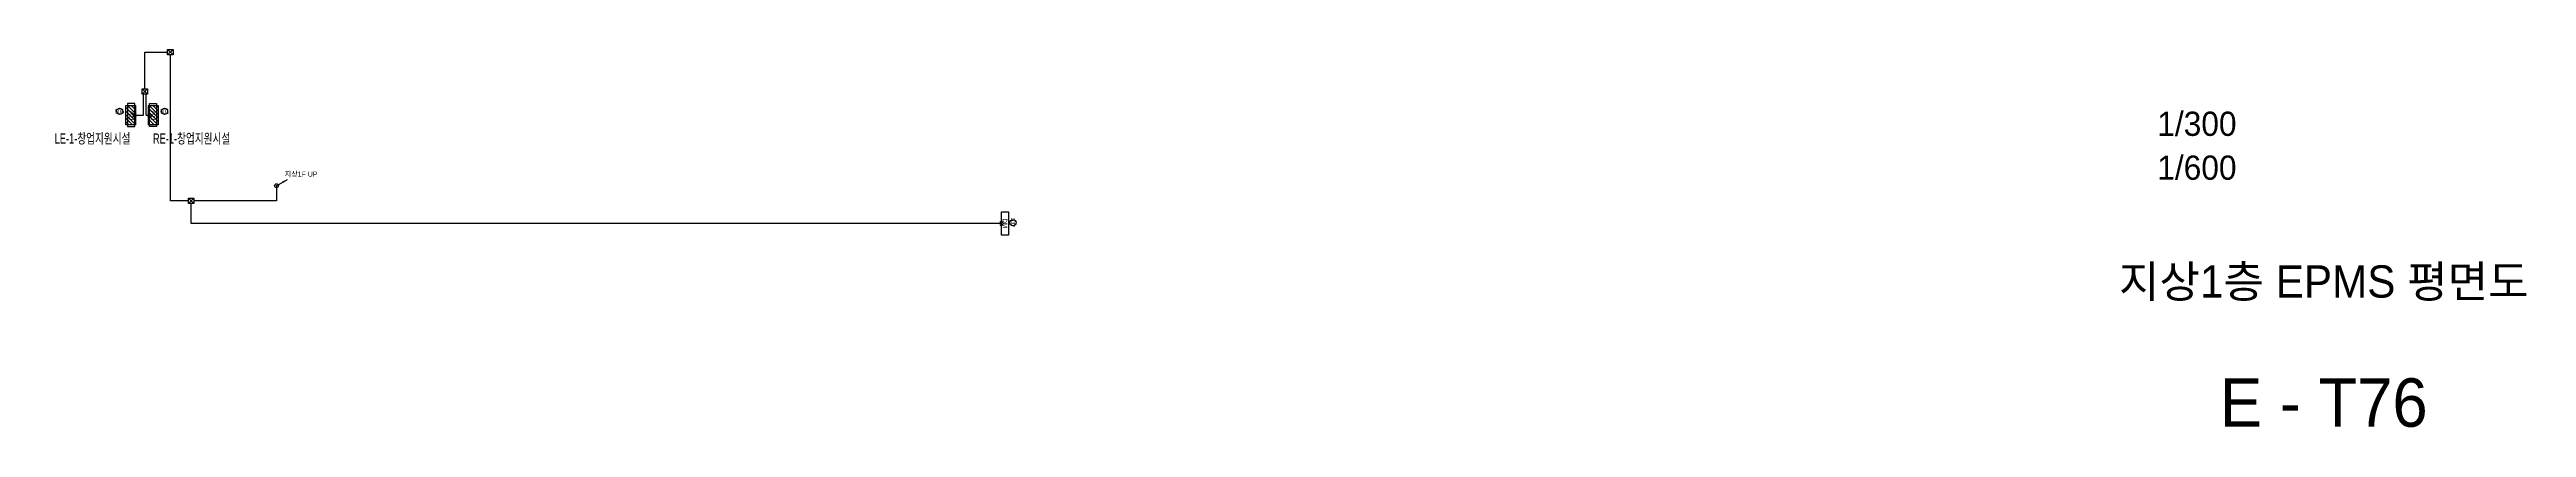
# Model space of a CAD drawing. Header units: millimetres. Extents: x 89450 to 753248, y -530175 to 1209785.
# Drawn here: x 148713 to 240783, y -322636 to -308592 of the extents above; entities that cross this region are included whole.
import ezdxf
from ezdxf.enums import TextEntityAlignment as Align

# ---------------------------------------------------------------- set-up
doc = ezdxf.new("R2010")
doc.units = ezdxf.units.MM
doc.header["$LTSCALE"] = 150
for name, color, linetype in [('------01 Distribution Panel', 3, 'Continuous'), ('-----29 Indicator', 1, 'Continuous'), ('-----41 Drawing Title', 2, 'Continuous'), ('-----42 Drawing Number', 2, 'Continuous'), ('-----43 Drawing Scale', 3, 'Continuous'), ('-----99 EPMS CABLE DUCT', 4, 'Continuous'), ('-----99 EPMS CONDUIT', 4, 'Continuous'), ('-----99 EPMS DEVICE', 3, 'Continuous')]:
    doc.layers.add(name, color=color, linetype=linetype)
doc.styles.add('ELEC', font='')
doc.styles.get('ELEC').set_extended_font_data('Dotum')

# ---------------------------------------------------------------- blocks, each defined once
blk = doc.blocks.new('A02')
h = blk.add_hatch()
h.set_pattern_fill('ANSI31', color=161, scale=25, style=0)
h.set_pattern_definition([(45, (-2000, -19200), (-56.1266, 56.1266), [])])
h.paths.add_polyline_path([(-300, 300), (-300, 0), (300, 0), (300, 300)])
at = {"color": 161}
blk.add_lwpolyline([(300, 0), (-300, 0), (-300, 300), (300, 300)], close=True, dxfattribs=at)

msp = doc.modelspace()

# ---------------------------------------------------------------- linework, layer by layer
at = {"layer": '-----29 Indicator'}
for centre in [(151318, -310890), (152989, -310890), (184524, -315030)]:
    msp.add_circle(centre, 114, dxfattribs=at)
at = {"layer": '-----99 EPMS CABLE DUCT'}
for p, q in [((152258, -308692), (153104, -308692)), ((152258, -310046), (152258, -308692)), ((153104, -308592), (153304, -308792)), ((153104, -308792), (153304, -308592)), ((152158, -310046), (152358, -310246)), ((152158, -310246), (152358, -310046)), ((152208, -311025), (152208, -310246)), ((152308, -311025), (152308, -310246)), ((151882, -311025), (152208, -311025)), ((152308, -311025), (152425, -311025)), ((157150, -313651), (157556, -313417)), ((153877, -314117), (154077, -314317)), ((153877, -314317), (154077, -314117))]:
    msp.add_line(p, q, dxfattribs=at)
for points in [[(153104, -308592), (153304, -308592), (153304, -308792), (153104, -308792)], [(152158, -310046), (152358, -310046), (152358, -310246), (152158, -310246)], [(153877, -314117), (154077, -314117), (154077, -314317), (153877, -314317)]]:
    msp.add_lwpolyline(points, close=True, dxfattribs=at)
at = {"layer": '-----99 EPMS CABLE DUCT', "elevation": 0}
msp.add_lwpolyline([(157150, -313651), (157150, -314217), (154077, -314217)], dxfattribs=at)
msp.add_lwpolyline([(157556, -313417, 0, 70, 0), (157380, -313519, 40, 40, 0)], format="xyseb", dxfattribs=at)
at = {"layer": '-----99 EPMS CABLE DUCT'}
msp.add_lwpolyline([(184093, -315057), (153977, -315057), (153977, -314317)], dxfattribs=at)
msp.add_circle((157150, -313651), 10, dxfattribs=at)
at = {"layer": '-----99 EPMS CONDUIT'}
msp.add_circle((157150, -313651), 69.6, dxfattribs=at)
for centre, start, end in [((151882, -311025), 30, 330), ((152425, -311025), 210, 150), ((184093, -315057), 210, 150)]:
    msp.add_arc(centre, 63.8, start, end, dxfattribs=at)
at = {"layer": '-----99 EPMS DEVICE', "color": 2}
msp.add_lwpolyline([(184093, -315487), (184093, -314627), (184363, -314627), (184363, -315487)], close=True, dxfattribs=at)

# ---------------------------------------------------------------- block references
at = {"layer": '------01 Distribution Panel', "xscale": 1.2, "yscale": 1.2, "zscale": 1.2, "rotation": 90}
for p in [(151914, -311025), (152754, -311025)]:
    msp.add_blockref('A02', p, dxfattribs=at)

# ---------------------------------------------------------------- texts
at = {"layer": '-----29 Indicator', "style": 'ELEC'}
for s, p in [('505', (151318, -310890)), ('501', (152989, -310890))]:
    msp.add_text(s, height=150, dxfattribs=at).set_placement(p, align=Align.MIDDLE_CENTER)
msp.add_text('537', height=150, rotation=270, dxfattribs=at).set_placement((184524, -315030), align=Align.MIDDLE_CENTER)
at = {"layer": '-----41 Drawing Title', "style": 'ELEC'}
msp.add_text('지상1층 EPMS 평면도', height=1200, dxfattribs=at).set_placement((233250, -317210), align=Align.MIDDLE_CENTER)
at = {"layer": '-----42 Drawing Number', "style": 'ELEC'}
msp.add_text('E - T76', height=1800, dxfattribs=at).set_placement((233250, -321710), align=Align.MIDDLE_CENTER)
at = {"layer": '-----43 Drawing Scale', "style": 'ELEC'}
for s, p in [('1/300', (227060, -311800)), ('1/600', (227060, -313430))]:
    msp.add_text(s, height=900, dxfattribs=at).set_placement(p)
at = {"layer": '-----99 EPMS CABLE DUCT', "style": 'ELEC'}
msp.add_text('지상1F UP', height=187.7, dxfattribs=at).set_placement((157455, -313314))
at = {"layer": '-----99 EPMS DEVICE', "color": 2, "style": 'ELEC', "width": 0.9}
for rotation, p in [(90, (151747, -311034)), (90, (152560, -311034)), (270, (184228, -315047))]:
    msp.add_text('DM', height=168, rotation=rotation, dxfattribs=at).set_placement(p, align=Align.MIDDLE)

# ---------------------------------------------------------------- next in the draw order: wipeouts: each hides what was drawn before it
at = {"color": 1}
for points in [[(148713, -312160), (151914, -312160), (151914, -311635), (148713, -311635)], [(152394, -312160), (155594, -312160), (155594, -311635), (152394, -311635)]]:
    msp.add_wipeout(points, dxfattribs=at).dxf.layer = '------01 Distribution Panel'

# ---------------------------------------------------------------- next in the draw order: linework, layer by layer
at = {"layer": '-----99 EPMS CABLE DUCT', "elevation": 0}
msp.add_lwpolyline([(153877, -314217), (153204, -314217), (153204, -308792)], dxfattribs=at)
at = {"layer": '-----99 EPMS DEVICE', "color": 2}
for points in [[(151612, -310595), (151612, -311455), (151882, -311455), (151882, -310595)], [(152695, -310595), (152695, -311455), (152425, -311455), (152425, -310595)]]:
    msp.add_lwpolyline(points, close=True, dxfattribs=at)

# ---------------------------------------------------------------- next in the draw order: texts
at = {"layer": '------01 Distribution Panel', "style": 'ELEC', "width": 0.7}
for s, p in [('LE-1-창업지원시설', (150313, -311897)), ('RE-1-창업지원시설', (153994, -311897))]:
    msp.add_text(s, height=375, dxfattribs=at).set_placement(p, align=Align.MIDDLE_CENTER)

doc.saveas('drawing.dxf')
